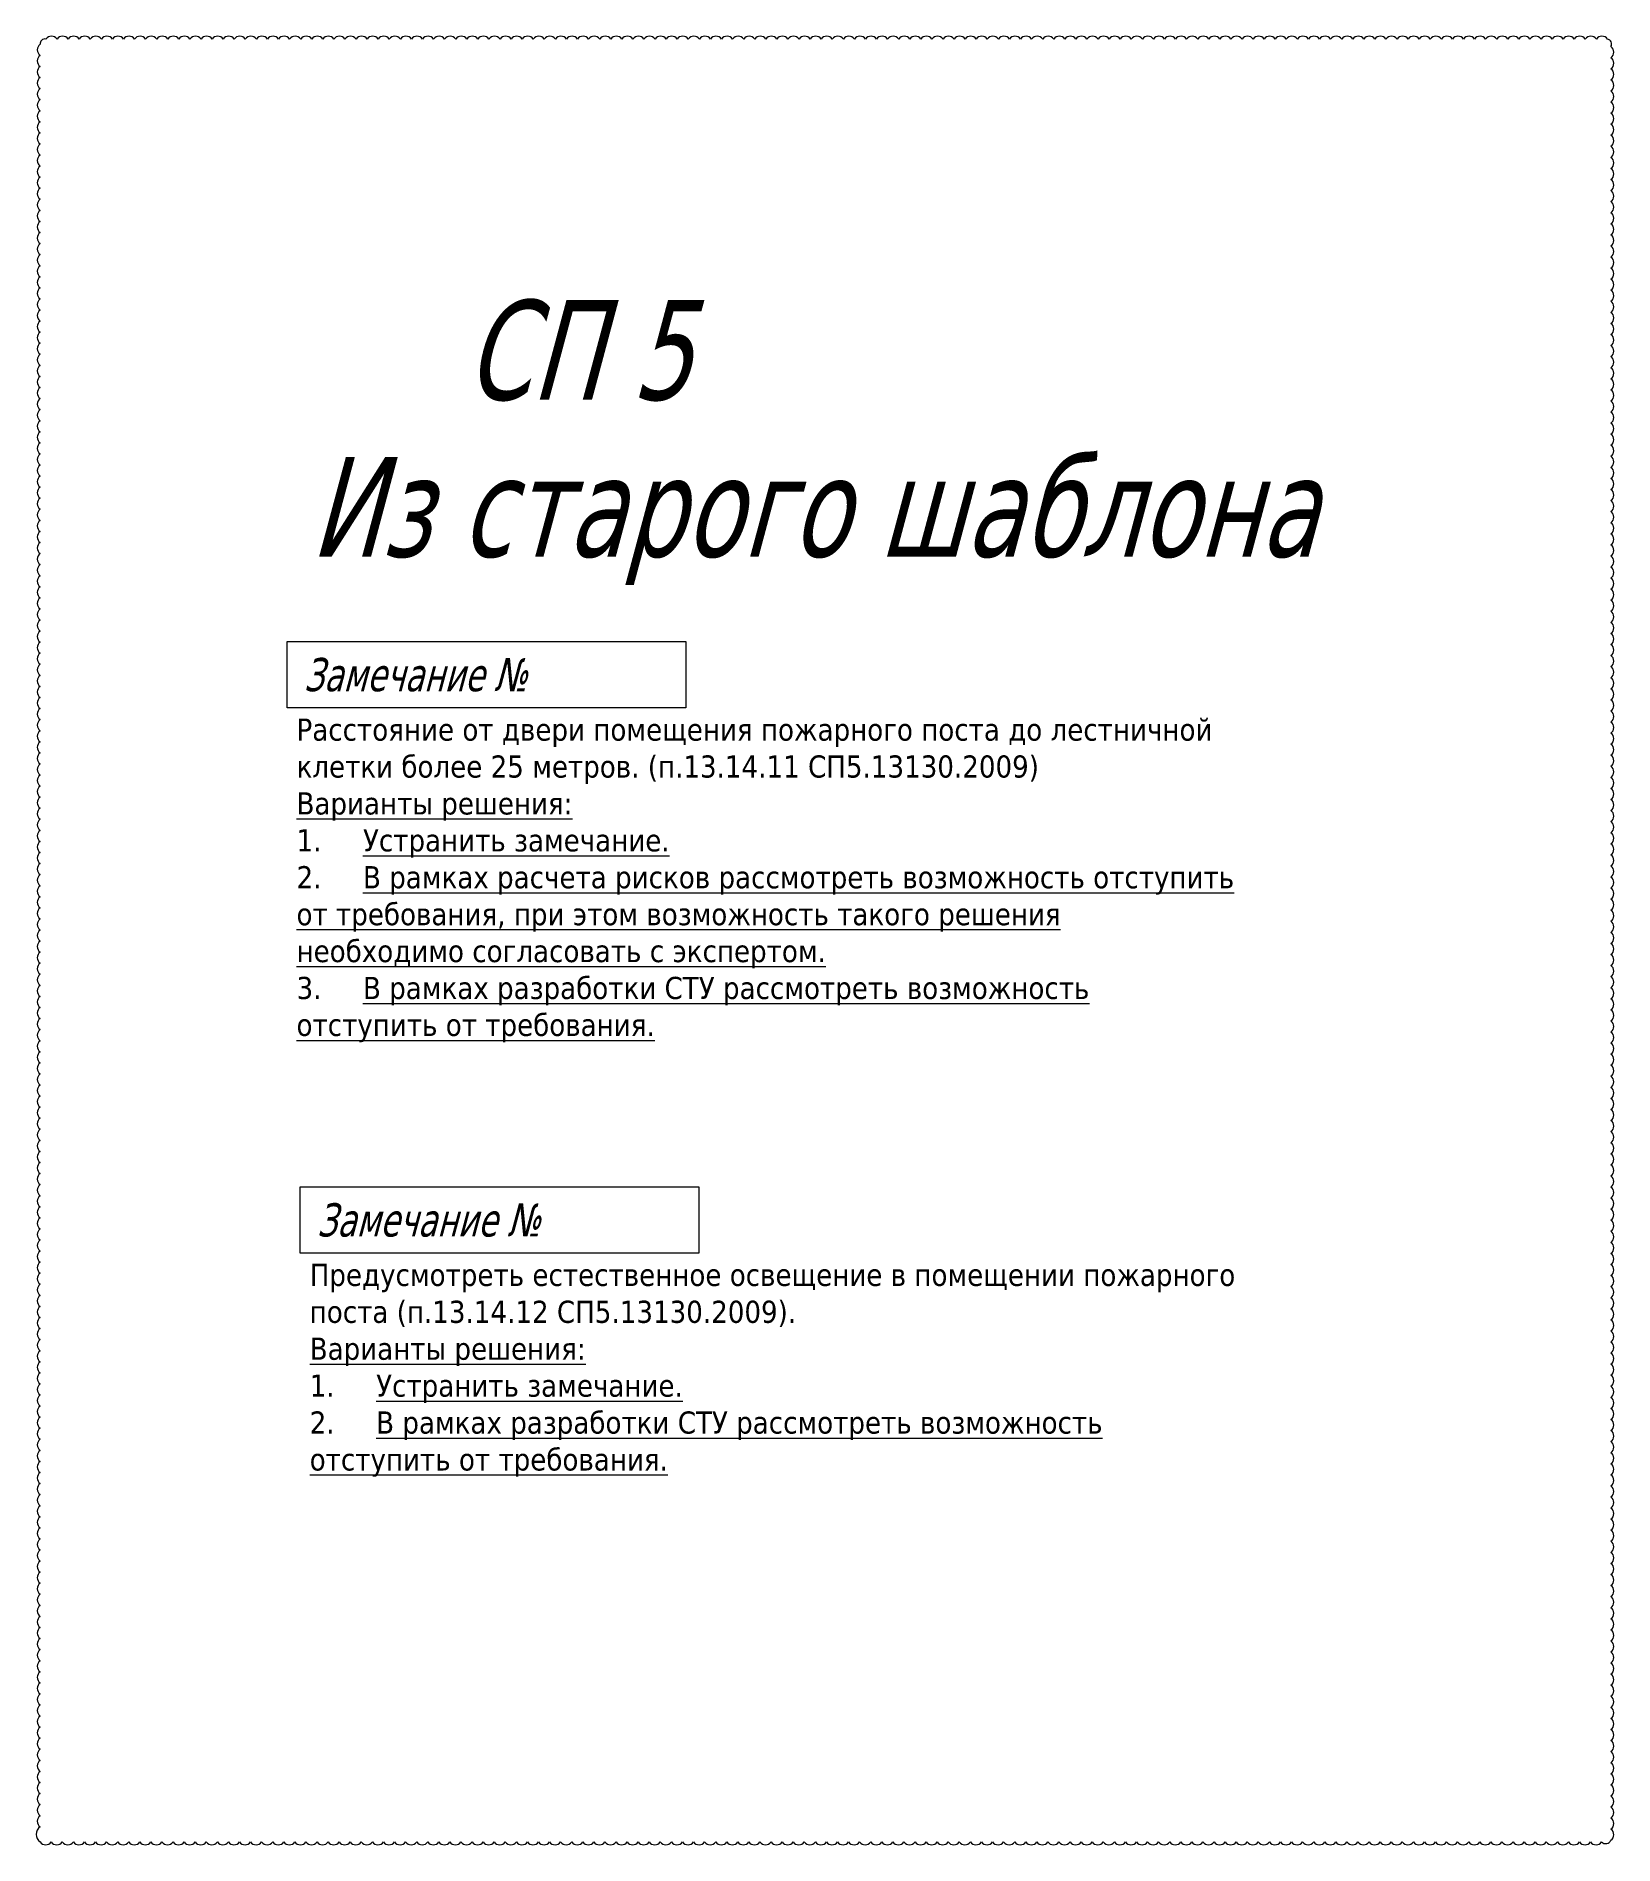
# Model space of a CAD drawing. Header units: millimetres. Extents: x -204396 to 1997851, y -2958255 to 237418.
# Drawn here: x 477751 to 520489, y -142982 to -93973 of the extents above; entities that cross this region are included whole.
import ezdxf

# ---------------------------------------------------------------- set-up
doc = ezdxf.new("R2010")
doc.units = ezdxf.units.MM
doc.layers.add('экспертиза', color=1, linetype='Continuous', lineweight=0)
doc.styles.add('ЭКСПЕРТИЗА', font='tahoma.ttf')

msp = doc.modelspace()

# ---------------------------------------------------------------- texts
at = {"layer": 'экспертиза', "color": 2, "lineweight": 0, "style": 'ЭКСПЕРТИЗА', "oblique": 15, "width": 0.8}
msp.add_text('СП 5', height=2700, dxfattribs=at).set_placement((489364, -103822))
at = {"layer": 'экспертиза', "lineweight": 0, "style": 'ЭКСПЕРТИЗА', "oblique": 15, "width": 0.8}
for s, height, p in [('Из старого шаблона', 2700, (485168, -108073)), ('Замечание №', 900, (484999, -111722)), ('Замечание №', 900, (485355, -126498))]:
    msp.add_text(s, height=height, dxfattribs=at).set_placement(p)
at = {"layer": 'экспертиза', "lineweight": 0, "ltscale": 100, "char_height": 600, "width": 25338.67, "attachment_point": 1, "style": 'ЭКСПЕРТИЗА'}
for s, insert in [('\\pt1200;Расстояние от двери помещения пожарного поста до лестничной клетки более 25 метров. (п.13.14.11 СП5.13130.2009){\\L\\C6;\\PВарианты решения:\\P\\pt1800;\\l1.^I\\LУстранить замечание.\\P\\l2.^I\\LВ рамках расчета рисков рассмотреть возможность отступить от требования, при этом возможность такого решения необходимо согласовать с экспертом.\\H0.91667x;\\l\\C0;\\P\\H1.09091x;\\C6;3.^I\\LВ рамках разработки СТУ рассмотреть возможность отступить от требования. }', (484804, -112462)), ('\\pt1200;Предусмотреть естественное освещение в помещении пожарного поста (п.13.14.12 СП5.13130.2009).{\\L\\C6;\\PВарианты решения:\\P\\pt1800;\\l1.^I\\LУстранить замечание.\\P\\l2.^I\\LВ рамках разработки СТУ рассмотреть возможность отступить от требования. }', (485161, -127238))]:
    msp.add_mtext(s, dxfattribs=dict(at, insert=insert))

# ---------------------------------------------------------------- linework, layer by layer
at = {"layer": 'экспертиза'}
msp.add_lwpolyline([(477859, -142904, 0.520567), (478159, -142904, 0.520567), (478459, -142904, 0.520567), (478759, -142904, 0.520567), (479059, -142904, 0.520567), (479359, -142904, 0.520567), (479659, -142904, 0.520567), (479959, -142904, 0.520567), (480259, -142904, 0.520567), (480559, -142904, 0.520567), (480859, -142904, 0.520567), (481159, -142904, 0.520567), (481459, -142904, 0.520567), (481759, -142904, 0.520567), (482059, -142904, 0.520567), (482359, -142904, 0.520567), (482659, -142904, 0.520567), (482959, -142904, 0.520567), (483259, -142904, 0.520567), (483559, -142904, 0.520567), (483859, -142904, 0.520567), (484159, -142904, 0.520567), (484459, -142904, 0.520567), (484759, -142904, 0.520567), (485059, -142904, 0.520567), (485359, -142904, 0.520567), (485659, -142904, 0.520567), (485959, -142904, 0.520567), (486259, -142904, 0.520567), (486559, -142904, 0.520567), (486859, -142904, 0.520567), (487159, -142904, 0.520567), (487459, -142904, 0.520567), (487759, -142904, 0.520567), (488059, -142904, 0.520567), (488359, -142904, 0.520567), (488659, -142904, 0.520567), (488959, -142904, 0.520567), (489259, -142904, 0.520567), (489559, -142904, 0.520567), (489859, -142904, 0.520567), (490159, -142904, 0.520567), (490459, -142904, 0.520567), (490759, -142904, 0.520567), (491059, -142904, 0.520567), (491359, -142904, 0.520567), (491659, -142904, 0.520567), (491959, -142904, 0.520567), (492259, -142904, 0.520567), (492559, -142904, 0.520567), (492859, -142904, 0.520567), (493159, -142904, 0.520567), (493459, -142904, 0.520567), (493759, -142904, 0.520567), (494059, -142904, 0.520567), (494359, -142904, 0.520567), (494659, -142904, 0.520567), (494959, -142904, 0.520567), (495259, -142904, 0.520567), (495559, -142904, 0.520567), (495859, -142904, 0.520567), (496159, -142904, 0.520567), (496459, -142904, 0.520567), (496759, -142904, 0.520567), (497059, -142904, 0.520567), (497359, -142904, 0.520567), (497659, -142904, 0.520567), (497959, -142904, 0.520567), (498259, -142904, 0.520567), (498559, -142904, 0.520567), (498859, -142904, 0.520567), (499159, -142904, 0.520567), (499459, -142904, 0.520567), (499759, -142904, 0.520567), (500059, -142904, 0.520567), (500359, -142904, 0.520567), (500659, -142904, 0.520567), (500959, -142904, 0.520567), (501259, -142904, 0.520567), (501559, -142904, 0.520567), (501859, -142904, 0.520567), (502159, -142904, 0.520567), (502459, -142904, 0.520567), (502759, -142904, 0.520567), (503059, -142904, 0.520567), (503359, -142904, 0.520567), (503659, -142904, 0.520567), (503959, -142904, 0.520567), (504259, -142904, 0.520567), (504559, -142904, 0.520567), (504859, -142904, 0.520567), (505159, -142904, 0.520567), (505459, -142904, 0.520567), (505759, -142904, 0.520567), (506059, -142904, 0.520567), (506359, -142904, 0.520567), (506659, -142904, 0.520567), (506959, -142904, 0.520567), (507259, -142904, 0.520567), (507559, -142904, 0.520567), (507859, -142904, 0.520567), (508159, -142904, 0.520567), (508459, -142904, 0.520567), (508759, -142904, 0.520567), (509059, -142904, 0.520567), (509359, -142904, 0.520567), (509659, -142904, 0.520567), (509959, -142904, 0.520567), (510259, -142904, 0.520567), (510559, -142904, 0.520567), (510859, -142904, 0.520567), (511159, -142904, 0.520567), (511459, -142904, 0.520567), (511759, -142904, 0.520567), (512059, -142904, 0.520567), (512359, -142904, 0.520567), (512659, -142904, 0.520567), (512959, -142904, 0.520567), (513259, -142904, 0.520567), (513559, -142904, 0.520567), (513859, -142904, 0.520567), (514159, -142904, 0.520567), (514459, -142904, 0.520567), (514759, -142904, 0.520567), (515059, -142904, 0.520567), (515359, -142904, 0.520567), (515659, -142904, 0.520567), (515959, -142904, 0.520567), (516259, -142904, 0.520567), (516559, -142904, 0.520567), (516859, -142904, 0.520567), (517159, -142904, 0.520567), (517459, -142904, 0.520567), (517759, -142904, 0.520567), (518059, -142904, 0.520567), (518359, -142904, 0.520567), (518659, -142904, 0.520567), (518959, -142904, 0.520567), (519259, -142904, 0.520567), (519559, -142904, 0.520567), (519859, -142904, 0.520567), (520159, -142904, 0.520567), (520411, -142857, 0.520567), (520411, -142557, 0.520567), (520411, -142257, 0.520567), (520411, -141957, 0.520567), (520411, -141657, 0.520567), (520411, -141357, 0.520567), (520411, -141057, 0.520567), (520411, -140757, 0.520567), (520411, -140457, 0.520567), (520411, -140157, 0.520567), (520411, -139857, 0.520567), (520411, -139557, 0.520567), (520411, -139257, 0.520567), (520411, -138957, 0.520567), (520411, -138657, 0.520567), (520411, -138357, 0.520567), (520411, -138057, 0.520567), (520411, -137757, 0.520567), (520411, -137457, 0.520567), (520411, -137157, 0.520567), (520411, -136857, 0.520567), (520411, -136557, 0.520567), (520411, -136257, 0.520567), (520411, -135957, 0.520567), (520411, -135657, 0.520567), (520411, -135357, 0.520567), (520411, -135057, 0.520567), (520411, -134757, 0.520567), (520411, -134457, 0.520567), (520411, -134157, 0.520567), (520411, -133857, 0.520567), (520411, -133557, 0.520567), (520411, -133257, 0.520567), (520411, -132957, 0.520567), (520411, -132657, 0.520567), (520411, -132357, 0.520567), (520411, -132057, 0.520567), (520411, -131757, 0.520567), (520411, -131457, 0.520567), (520411, -131157, 0.520567), (520411, -130857, 0.520567), (520411, -130557, 0.520567), (520411, -130257, 0.520567), (520411, -129957, 0.520567), (520411, -129657, 0.520567), (520411, -129357, 0.520567), (520411, -129057, 0.520567), (520411, -128757, 0.520567), (520411, -128457, 0.520567), (520411, -128157, 0.520567), (520411, -127857, 0.520567), (520411, -127557, 0.520567), (520411, -127257, 0.520567), (520411, -126957, 0.520567), (520411, -126657, 0.520567), (520411, -126357, 0.520567), (520411, -126057, 0.520567), (520411, -125757, 0.520567), (520411, -125457, 0.520567), (520411, -125157, 0.520567), (520411, -124857, 0.520567), (520411, -124557, 0.520567), (520411, -124257, 0.520567), (520411, -123957, 0.520567), (520411, -123657, 0.520567), (520411, -123357, 0.520567), (520411, -123057, 0.520567), (520411, -122757, 0.520567), (520411, -122457, 0.520567), (520411, -122157, 0.520567), (520411, -121857, 0.520567), (520411, -121557, 0.520567), (520411, -121257, 0.520567), (520411, -120957, 0.520567), (520411, -120657, 0.520567), (520411, -120357, 0.520567), (520411, -120057, 0.520567), (520411, -119757, 0.520567), (520411, -119457, 0.520567), (520411, -119157, 0.520567), (520411, -118857, 0.520567), (520411, -118557, 0.520567), (520411, -118257, 0.520567), (520411, -117957, 0.520567), (520411, -117657, 0.520567), (520411, -117357, 0.520567), (520411, -117057, 0.520567), (520411, -116757, 0.520567), (520411, -116457, 0.520567), (520411, -116157, 0.520567), (520411, -115857, 0.520567), (520411, -115557, 0.520567), (520411, -115257, 0.520567), (520411, -114957, 0.520567), (520411, -114657, 0.520567), (520411, -114357, 0.520567), (520411, -114057, 0.520567), (520411, -113757, 0.520567), (520411, -113457, 0.520567), (520411, -113157, 0.520567), (520411, -112857, 0.520567), (520411, -112557, 0.520567), (520411, -112257, 0.520567), (520411, -111957, 0.520567), (520411, -111657, 0.520567), (520411, -111357, 0.520567), (520411, -111057, 0.520567), (520411, -110757, 0.520567), (520411, -110457, 0.520567), (520411, -110157, 0.520567), (520411, -109857, 0.520567), (520411, -109557, 0.520567), (520411, -109257, 0.520567), (520411, -108957, 0.520567), (520411, -108657, 0.520567), (520411, -108357, 0.520567), (520411, -108057, 0.520567), (520411, -107757, 0.520567), (520411, -107457, 0.520567), (520411, -107157, 0.520567), (520411, -106857, 0.520567), (520411, -106557, 0.520567), (520411, -106257, 0.520567), (520411, -105957, 0.520567), (520411, -105657, 0.520567), (520411, -105357, 0.520567), (520411, -105057, 0.520567), (520411, -104757, 0.520567), (520411, -104457, 0.520567), (520411, -104157, 0.520567), (520411, -103857, 0.520567), (520411, -103557, 0.520567), (520411, -103257, 0.520567), (520411, -102957, 0.520567), (520411, -102657, 0.520567), (520411, -102357, 0.520567), (520411, -102057, 0.520567), (520411, -101757, 0.520567), (520411, -101457, 0.520567), (520411, -101157, 0.520567), (520411, -100857, 0.520567), (520411, -100557, 0.520567), (520411, -100257, 0.520567), (520411, -99957, 0.520567), (520411, -99657, 0.520567), (520411, -99357, 0.520567), (520411, -99057, 0.520567), (520411, -98757, 0.520567), (520411, -98457, 0.520567), (520411, -98157, 0.520567), (520411, -97857, 0.520567), (520411, -97557, 0.520567), (520411, -97257, 0.520567), (520411, -96957, 0.520567), (520411, -96657, 0.520567), (520411, -96357, 0.520567), (520411, -96057, 0.520567), (520411, -95757, 0.520567), (520411, -95457, 0.520567), (520411, -95157, 0.520567), (520411, -94857, 0.520567), (520411, -94557, 0.520567), (520411, -94257, 0.520567), (520317, -94051, 0.520567), (520017, -94051, 0.520567), (519717, -94051, 0.520567), (519417, -94051, 0.520567), (519117, -94051, 0.520567), (518817, -94051, 0.520567), (518517, -94051, 0.520567), (518217, -94051, 0.520567), (517917, -94051, 0.520567), (517617, -94051, 0.520567), (517317, -94051, 0.520567), (517017, -94051, 0.520567), (516717, -94051, 0.520567), (516417, -94051, 0.520567), (516117, -94051, 0.520567), (515817, -94051, 0.520567), (515517, -94051, 0.520567), (515217, -94051, 0.520567), (514917, -94051, 0.520567), (514617, -94051, 0.520567), (514317, -94051, 0.520567), (514017, -94051, 0.520567), (513717, -94051, 0.520567), (513417, -94051, 0.520567), (513117, -94051, 0.520567), (512817, -94051, 0.520567), (512517, -94051, 0.520567), (512217, -94051, 0.520567), (511917, -94051, 0.520567), (511617, -94051, 0.520567), (511317, -94051, 0.520567), (511017, -94051, 0.520567), (510717, -94051, 0.520567), (510417, -94051, 0.520567), (510117, -94051, 0.520567), (509817, -94051, 0.520567), (509517, -94051, 0.520567), (509217, -94051, 0.520567), (508917, -94051, 0.520567), (508617, -94051, 0.520567), (508317, -94051, 0.520567), (508017, -94051, 0.520567), (507717, -94051, 0.520567), (507417, -94051, 0.520567), (507117, -94051, 0.520567), (506817, -94051, 0.520567), (506517, -94051, 0.520567), (506217, -94051, 0.520567), (505917, -94051, 0.520567), (505617, -94051, 0.520567), (505317, -94051, 0.520567), (505017, -94051, 0.520567), (504717, -94051, 0.520567), (504417, -94051, 0.520567), (504117, -94051, 0.520567), (503817, -94051, 0.520567), (503517, -94051, 0.520567), (503217, -94051, 0.520567), (502917, -94051, 0.520567), (502617, -94051, 0.520567), (502317, -94051, 0.520567), (502017, -94051, 0.520567), (501717, -94051, 0.520567), (501417, -94051, 0.520567), (501117, -94051, 0.520567), (500817, -94051, 0.520567), (500517, -94051, 0.520567), (500217, -94051, 0.520567), (499917, -94051, 0.520567), (499617, -94051, 0.520567), (499317, -94051, 0.520567), (499017, -94051, 0.520567), (498717, -94051, 0.520567), (498417, -94051, 0.520567), (498117, -94051, 0.520567), (497817, -94051, 0.520567), (497517, -94051, 0.520567), (497217, -94051, 0.520567), (496917, -94051, 0.520567), (496617, -94051, 0.520567), (496317, -94051, 0.520567), (496017, -94051, 0.520567), (495717, -94051, 0.520567), (495417, -94051, 0.520567), (495117, -94051, 0.520567), (494817, -94051, 0.520567), (494517, -94051, 0.520567), (494217, -94051, 0.520567), (493917, -94051, 0.520567), (493617, -94051, 0.520567), (493317, -94051, 0.520567), (493017, -94051, 0.520567), (492717, -94051, 0.520567), (492417, -94051, 0.520567), (492117, -94051, 0.520567), (491817, -94051, 0.520567), (491517, -94051, 0.520567), (491217, -94051, 0.520567), (490917, -94051, 0.520567), (490617, -94051, 0.520567), (490317, -94051, 0.520567), (490017, -94051, 0.520567), (489717, -94051, 0.520567), (489417, -94051, 0.520567), (489117, -94051, 0.520567), (488817, -94051, 0.520567), (488517, -94051, 0.520567), (488217, -94051, 0.520567), (487917, -94051, 0.520567), (487617, -94051, 0.520567), (487317, -94051, 0.520567), (487017, -94051, 0.520567), (486717, -94051, 0.520567), (486417, -94051, 0.520567), (486117, -94051, 0.520567), (485817, -94051, 0.520567), (485517, -94051, 0.520567), (485217, -94051, 0.520567), (484917, -94051, 0.520567), (484617, -94051, 0.520567), (484317, -94051, 0.520567), (484017, -94051, 0.520567), (483717, -94051, 0.520567), (483417, -94051, 0.520567), (483117, -94051, 0.520567), (482817, -94051, 0.520567), (482517, -94051, 0.520567), (482217, -94051, 0.520567), (481917, -94051, 0.520567), (481617, -94051, 0.520567), (481317, -94051, 0.520567), (481017, -94051, 0.520567), (480717, -94051, 0.520567), (480417, -94051, 0.520567), (480117, -94051, 0.520567), (479817, -94051, 0.520567), (479517, -94051, 0.520567), (479217, -94051, 0.520567), (478917, -94051, 0.520567), (478617, -94051, 0.520567), (478317, -94051, 0.520567), (478017, -94051, 0.520567), (477859, -94193, 0.520567), (477859, -94493, 0.520567), (477859, -94793, 0.520567), (477859, -95093, 0.520567), (477859, -95393, 0.520567), (477859, -95693, 0.520567), (477859, -95993, 0.520567), (477859, -96293, 0.520567), (477859, -96593, 0.520567), (477859, -96893, 0.520567), (477859, -97193, 0.520567), (477859, -97493, 0.520567), (477859, -97793, 0.520567), (477859, -98093, 0.520567), (477859, -98393, 0.520567), (477859, -98693, 0.520567), (477859, -98993, 0.520567), (477859, -99293, 0.520567), (477859, -99593, 0.520567), (477859, -99893, 0.520567), (477859, -100193, 0.520567), (477859, -100493, 0.520567), (477859, -100793, 0.520567), (477859, -101093, 0.520567), (477859, -101393, 0.520567), (477859, -101693, 0.520567), (477859, -101993, 0.520567), (477859, -102293, 0.520567), (477859, -102593, 0.520567), (477859, -102893, 0.520567), (477859, -103193, 0.520567), (477859, -103493, 0.520567), (477859, -103793, 0.520567), (477859, -104093, 0.520567), (477859, -104393, 0.520567), (477859, -104693, 0.520567), (477859, -104993, 0.520567), (477859, -105293, 0.520567), (477859, -105593, 0.520567), (477859, -105893, 0.520567), (477859, -106193, 0.520567), (477859, -106493, 0.520567), (477859, -106793, 0.520567), (477859, -107093, 0.520567), (477859, -107393, 0.520567), (477859, -107693, 0.520567), (477859, -107993, 0.520567), (477859, -108293, 0.520567), (477859, -108593, 0.520567), (477859, -108893, 0.520567), (477859, -109193, 0.520567), (477859, -109493, 0.520567), (477859, -109793, 0.520567), (477859, -110093, 0.520567), (477859, -110393, 0.520567), (477859, -110693, 0.520567), (477859, -110993, 0.520567), (477859, -111293, 0.520567), (477859, -111593, 0.520567), (477859, -111893, 0.520567), (477859, -112193, 0.520567), (477859, -112493, 0.520567), (477859, -112793, 0.520567), (477859, -113093, 0.520567), (477859, -113393, 0.520567), (477859, -113693, 0.520567), (477859, -113993, 0.520567), (477859, -114293, 0.520567), (477859, -114593, 0.520567), (477859, -114893, 0.520567), (477859, -115193, 0.520567), (477859, -115493, 0.520567), (477859, -115793, 0.520567), (477859, -116093, 0.520567), (477859, -116393, 0.520567), (477859, -116693, 0.520567), (477859, -116993, 0.520567), (477859, -117293, 0.520567), (477859, -117593, 0.520567), (477859, -117893, 0.520567), (477859, -118193, 0.520567), (477859, -118493, 0.520567), (477859, -118793, 0.520567), (477859, -119093, 0.520567), (477859, -119393, 0.520567), (477859, -119693, 0.520567), (477859, -119993, 0.520567), (477859, -120293, 0.520567), (477859, -120593, 0.520567), (477859, -120893, 0.520567), (477859, -121193, 0.520567), (477859, -121493, 0.520567), (477859, -121793, 0.520567), (477859, -122093, 0.520567), (477859, -122393, 0.520567), (477859, -122693, 0.520567), (477859, -122993, 0.520567), (477859, -123293, 0.520567), (477859, -123593, 0.520567), (477859, -123893, 0.520567), (477859, -124193, 0.520567), (477859, -124493, 0.520567), (477859, -124793, 0.520567), (477859, -125093, 0.520567), (477859, -125393, 0.520567), (477859, -125693, 0.520567), (477859, -125993, 0.520567), (477859, -126293, 0.520567), (477859, -126593, 0.520567), (477859, -126893, 0.520567), (477859, -127193, 0.520567), (477859, -127493, 0.520567), (477859, -127793, 0.520567), (477859, -128093, 0.520567), (477859, -128393, 0.520567), (477859, -128693, 0.520567), (477859, -128993, 0.520567), (477859, -129293, 0.520567), (477859, -129593, 0.520567), (477859, -129893, 0.520567), (477859, -130193, 0.520567), (477859, -130493, 0.520567), (477859, -130793, 0.520567), (477859, -131093, 0.520567), (477859, -131393, 0.520567), (477859, -131693, 0.520567), (477859, -131993, 0.520567), (477859, -132293, 0.520567), (477859, -132593, 0.520567), (477859, -132893, 0.520567), (477859, -133193, 0.520567), (477859, -133493, 0.520567), (477859, -133793, 0.520567), (477859, -134093, 0.520567), (477859, -134393, 0.520567), (477859, -134693, 0.520567), (477859, -134993, 0.520567), (477859, -135293, 0.520567), (477859, -135593, 0.520567), (477859, -135893, 0.520567), (477859, -136193, 0.520567), (477859, -136493, 0.520567), (477859, -136793, 0.520567), (477859, -137093, 0.520567), (477859, -137393, 0.520567), (477859, -137693, 0.520567), (477859, -137993, 0.520567), (477859, -138293, 0.520567), (477859, -138593, 0.520567), (477859, -138893, 0.520567), (477859, -139193, 0.520567), (477859, -139493, 0.520567), (477859, -139793, 0.520567), (477859, -140093, 0.520567), (477859, -140393, 0.520567), (477859, -140693, 0.520567), (477859, -140993, 0.520567), (477859, -141293, 0.520567), (477859, -141593, 0.520567), (477859, -141893, 0.520567), (477859, -142193, 0.520567), (477859, -142493, 0.520567)], format="xyb", close=True, dxfattribs=at)
at = {"layer": 'экспертиза', "lineweight": 0}
for points in [[(484549, -110372), (495349, -110372), (495349, -112172), (484549, -112172), (484549, -110372)], [(484905, -125148), (495705, -125148), (495705, -126948), (484905, -126948), (484905, -125148)]]:
    msp.add_lwpolyline(points, dxfattribs=at)

msp.set_redraw_order([(e.dxf.handle, doc.entitydb.next_handle()) for e in msp.query("TEXT MTEXT ATTDEF DIMENSION ARC_DIMENSION")])  # texts and dimensions are drawn at this point

doc.saveas('drawing.dxf')
